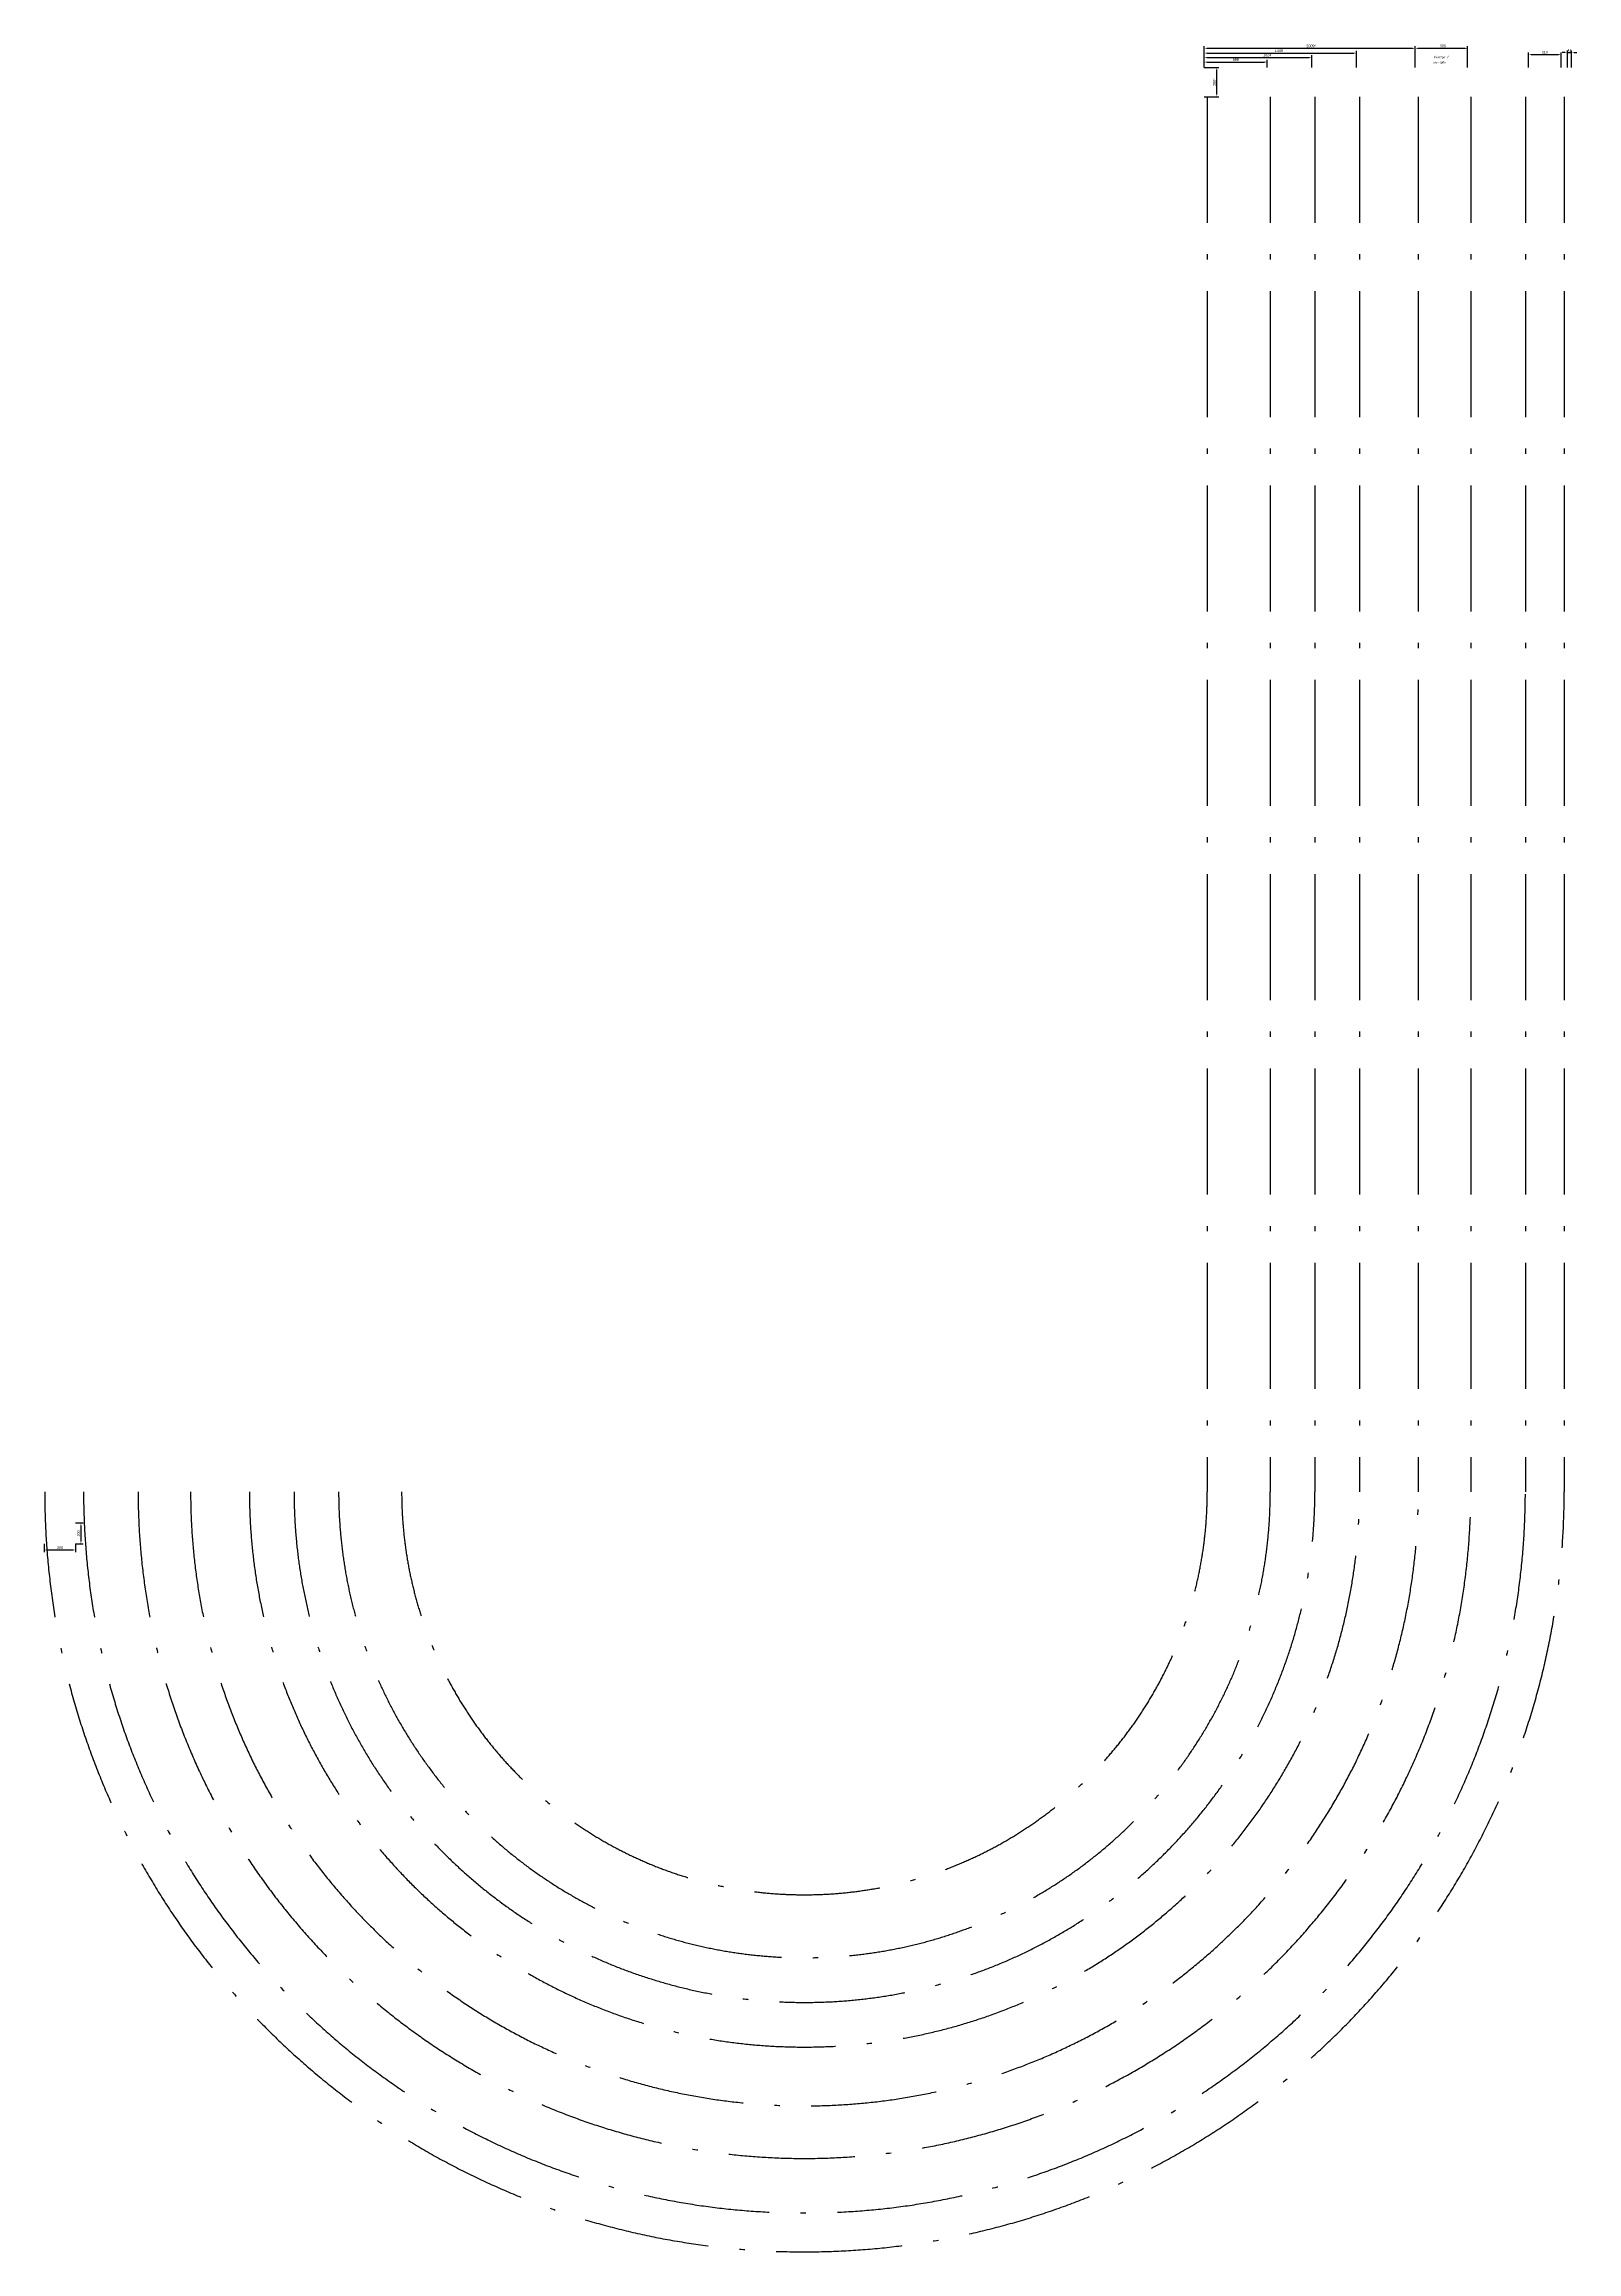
# Model space of a CAD drawing. Header units: millimetres. Extents: x -2432 to 12635, y -10135 to 32982.
# Drawn here: x -2097 to 12501, y -10135 to 10881 of the extents above; entities that cross this region are included whole.
import ezdxf
from ezdxf.enums import TextEntityAlignment as Align

# ---------------------------------------------------------------- set-up
doc = ezdxf.new("R2010")
doc.units = ezdxf.units.MM
doc.header["$PDMODE"] = 34
doc.header["$PDSIZE"] = 25
doc.linetypes.add('ACAD_ISO10W100', pattern=[18.5, 12, -3, 0.5, -3])
doc.layers.add('08 Размеры', color=7, linetype='Continuous')
doc.layers.add('100 noprint', color=1, linetype='Continuous', plot=False)
doc.styles.get("Standard").update_dxf_attribs({"font": 'Ubuntu-R.ttf'})
doc.styles.add('ГОСТ-ISOCPEUR', font='isocpeui.ttf', dxfattribs={"width": 0.8})
doc.dimstyles.new('ISO-25', dxfattribs={"dimtxt": 2.5, "dimasz": 2.5, "dimexe": 1.25, "dimexo": 0.625, "dimtad": 1, "dimtxsty": 'Standard', "dimcen": 2.5, "dimadec": 0, "dimazin": 0, "dimtfac": 1, "dimtmove": 0, "dimatfit": 3, "dimfxl": 1, "dimarcsym": 0})

# ---------------------------------------------------------------- blocks, each defined once
blk = doc.blocks.new('*D2101')
at = {"layer": '08 Размеры', "color": 0, "lineweight": -2}
for p, q in [((8951, 10660), (9092, 10660)), ((9072, 10405), (9072, 10635)), ((8951, 10380), (9092, 10380))]:
    blk.add_line(p, q, dxfattribs=at)
at = {"layer": '08 Размеры', "color": 0}
for points in [[(9076, 10635), (9068, 10635), (9072, 10660)], [(9068, 10405), (9076, 10405), (9072, 10380)]]:
    blk.add_solid(points, dxfattribs=at)
at = {"layer": 'Defpoints', "color": 0}
for p in [(8951, 10660), (9072, 10660), (8951, 10380)]:
    blk.add_point(p, dxfattribs=at)
at = {"layer": '08 Размеры', "color": 0, "insert": (9049, 10520), "char_height": 25, "attachment_point": 5, "rotation": 90}
blk.add_mtext('280*', dxfattribs=at)
blk = doc.blocks.new('*D2102')
at = {"layer": '08 Размеры', "color": 0, "lineweight": -2}
for p, q in [((8952, 10658), (8952, 10730)), ((9551, 10658), (9551, 10730)), ((8977, 10710), (9526, 10710))]:
    blk.add_line(p, q, dxfattribs=at)
at = {"layer": '08 Размеры', "color": 0}
for points in [[(8977, 10715), (8977, 10706), (8952, 10710)], [(9526, 10706), (9526, 10715), (9551, 10710)]]:
    blk.add_solid(points, dxfattribs=at)
at = {"layer": 'Defpoints', "color": 0}
for p in [(8952, 10658), (9551, 10710), (9551, 10658)]:
    blk.add_point(p, dxfattribs=at)
at = {"layer": '08 Размеры', "color": 0, "insert": (9252, 10733), "char_height": 25, "attachment_point": 5}
blk.add_mtext('599', dxfattribs=at)
blk = doc.blocks.new('*D2103')
at = {"layer": '08 Размеры', "color": 0, "lineweight": -2}
for p, q in [((8952, 10658), (8952, 10775)), ((8977, 10755), (9951, 10755)), ((9976, 10658), (9976, 10775))]:
    blk.add_line(p, q, dxfattribs=at)
at = {"layer": '08 Размеры', "color": 0}
for points in [[(8977, 10759), (8977, 10751), (8952, 10755)], [(9951, 10751), (9951, 10759), (9976, 10755)]]:
    blk.add_solid(points, dxfattribs=at)
at = {"layer": 'Defpoints', "color": 0}
for p in [(9976, 10755), (8952, 10658), (9976, 10658)]:
    blk.add_point(p, dxfattribs=at)
at = {"layer": '08 Размеры', "color": 0, "insert": (9552, 10778), "char_height": 25, "attachment_point": 5}
blk.add_mtext('1024', dxfattribs=at)
blk = doc.blocks.new('*D2104')
at = {"layer": '08 Размеры', "color": 0, "lineweight": -2}
for p, q in [((8952, 10658), (8952, 10816)), ((8977, 10796), (10376, 10796)), ((10401, 10658), (10401, 10816))]:
    blk.add_line(p, q, dxfattribs=at)
at = {"layer": '08 Размеры', "color": 0}
for points in [[(8977, 10800), (8977, 10792), (8952, 10796)], [(10376, 10792), (10376, 10800), (10401, 10796)]]:
    blk.add_solid(points, dxfattribs=at)
at = {"layer": 'Defpoints', "color": 0}
for p in [(10401, 10796), (8952, 10658), (10401, 10658)]:
    blk.add_point(p, dxfattribs=at)
at = {"layer": '08 Размеры', "color": 0, "insert": (9663, 10819), "char_height": 25, "attachment_point": 5}
blk.add_mtext('1449', dxfattribs=at)
blk = doc.blocks.new('*D2105')
at = {"layer": '08 Размеры', "color": 0, "lineweight": -2}
for p, q in [((8952, 10658), (8952, 10861)), ((8977, 10841), (10936, 10841)), ((10961, 10658), (10961, 10861))]:
    blk.add_line(p, q, dxfattribs=at)
at = {"layer": '08 Размеры', "color": 0}
for points in [[(8977, 10845), (8977, 10837), (8952, 10841)], [(10936, 10837), (10936, 10845), (10961, 10841)]]:
    blk.add_solid(points, dxfattribs=at)
at = {"layer": 'Defpoints', "color": 0}
for p in [(10961, 10841), (8952, 10658), (10961, 10658)]:
    blk.add_point(p, dxfattribs=at)
at = {"layer": '08 Размеры', "color": 0, "insert": (9970, 10864), "char_height": 25, "attachment_point": 5}
blk.add_mtext('2009*', dxfattribs=at)
blk = doc.blocks.new('*D2106')
at = {"layer": '08 Размеры', "color": 0, "lineweight": -2}
for p, q in [((10961, 10660), (10961, 10861)), ((10986, 10841), (11436, 10841)), ((11461, 10660), (11461, 10861))]:
    blk.add_line(p, q, dxfattribs=at)
at = {"layer": '08 Размеры', "color": 0}
for points in [[(10986, 10845), (10986, 10837), (10961, 10841)], [(11436, 10837), (11436, 10845), (11461, 10841)]]:
    blk.add_solid(points, dxfattribs=at)
at = {"layer": 'Defpoints', "color": 0}
for p in [(11461, 10841), (10961, 10660), (11461, 10660)]:
    blk.add_point(p, dxfattribs=at)
at = {"layer": '08 Размеры', "color": 0, "insert": (11226, 10864), "char_height": 25, "attachment_point": 5}
blk.add_mtext('500', dxfattribs=at)
blk = doc.blocks.new('*D2112')
at = {"layer": '08 Размеры', "color": 0, "lineweight": -2}
for p, q in [((12041, 10660), (12041, 10801)), ((12066, 10781), (12326, 10781)), ((12351, 10660), (12351, 10801))]:
    blk.add_line(p, q, dxfattribs=at)
at = {"layer": '08 Размеры', "color": 0}
for points in [[(12066, 10785), (12066, 10776), (12041, 10781)], [(12326, 10776), (12326, 10785), (12351, 10781)]]:
    blk.add_solid(points, dxfattribs=at)
at = {"layer": 'Defpoints', "color": 0}
for p in [(12351, 10781), (12041, 10660), (12351, 10660)]:
    blk.add_point(p, dxfattribs=at)
at = {"layer": '08 Размеры', "color": 0, "insert": (12196, 10804), "char_height": 25, "attachment_point": 5}
blk.add_mtext('310', dxfattribs=at)
blk = doc.blocks.new('*D2183')
at = {"layer": '08 Размеры', "color": 0, "lineweight": -2}
for p, q in [((-2097, -3396), (-2097, -3474)), ((-2072, -3454), (-1822, -3454)), ((-1797, -3396), (-1797, -3474))]:
    blk.add_line(p, q, dxfattribs=at)
at = {"layer": '08 Размеры', "color": 0}
for points in [[(-2072, -3450), (-2072, -3458), (-2097, -3454)], [(-1822, -3458), (-1822, -3450), (-1797, -3454)]]:
    blk.add_solid(points, dxfattribs=at)
at = {"layer": 'Defpoints', "color": 0}
for p in [(-2097, -3396), (-1797, -3396), (-1797, -3454)]:
    blk.add_point(p, dxfattribs=at)
at = {"layer": '08 Размеры', "color": 0, "insert": (-1947, -3431), "char_height": 25, "attachment_point": 5}
blk.add_mtext('300', dxfattribs=at)
blk = doc.blocks.new('*D2323')
at = {"layer": '08 Размеры', "color": 0, "lineweight": -2}
for p, q in [((-1797, -3196), (-1727, -3196)), ((-1747, -3221), (-1747, -3371)), ((-1797, -3396), (-1727, -3396))]:
    blk.add_line(p, q, dxfattribs=at)
at = {"layer": '08 Размеры', "color": 0}
for points in [[(-1743, -3221), (-1751, -3221), (-1747, -3196)], [(-1751, -3371), (-1743, -3371), (-1747, -3396)]]:
    blk.add_solid(points, dxfattribs=at)
at = {"layer": 'Defpoints', "color": 0}
for p in [(-1797, -3196), (-1797, -3396), (-1747, -3396)]:
    blk.add_point(p, dxfattribs=at)
at = {"layer": '08 Размеры', "color": 0, "insert": (-1770, -3296), "char_height": 25, "attachment_point": 5, "rotation": 90}
blk.add_mtext('200', dxfattribs=at)
blk = doc.blocks.new('*D2397')
at = {"layer": '08 Размеры', "color": 0, "lineweight": -2}
for p, q in [((12386, 10801), (12361, 10801)), ((12411, 10660), (12411, 10821)), ((12411, 10801), (12451, 10801)), ((12451, 10660), (12451, 10821)), ((12476, 10801), (12501, 10801))]:
    blk.add_line(p, q, dxfattribs=at)
at = {"layer": '08 Размеры', "color": 0}
for points in [[(12386, 10797), (12386, 10805), (12411, 10801)], [(12476, 10805), (12476, 10797), (12451, 10801)]]:
    blk.add_solid(points, dxfattribs=at)
at = {"layer": 'Defpoints', "color": 0}
for p in [(12451, 10801), (12411, 10660), (12451, 10660)]:
    blk.add_point(p, dxfattribs=at)
at = {"layer": '08 Размеры', "color": 0, "insert": (12431, 10823), "char_height": 25, "attachment_point": 5}
blk.add_mtext('41', dxfattribs=at)

msp = doc.modelspace()

# ---------------------------------------------------------------- linework, layer by layer
at = {"layer": '100 noprint', "color": 1, "linetype": 'ACAD_ISO10W100', "lineweight": -2, "ltscale": 100}
for points in [[(12380.6, 10380.1), (12380.6, -2899.4, -1), (-2091.6, -2899.4)], [(12010.6, 10380.1), (12010.6, -2899.4, -1), (-1721.6, -2899.4)], [(11491.2, 10380.1), (11491.2, -2899.4, -1), (-1202.2, -2899.4)], [(10991.2, 10380.1), (10991.2, -2899.4, -1), (-702.2, -2899.4)], [(10431.2, 10380.1), (10431.2, -2899.4, -1), (-142.2, -2899.4)], [(10006.2, 10380.1), (10006.2, -2899.4, -1), (282.8, -2899.4)], [(9581.2, 10380.1), (9581.2, -2899.4, -1), (707.8, -2899.4)], [(8981.2, 10380.1), (8981.2, -2899.4, -1), (1307.8, -2899.4)]]:
    msp.add_lwpolyline(points, format="xyb", dxfattribs=at)

# ---------------------------------------------------------------- texts
at = {"layer": '08 Размеры', "style": 'ГОСТ-ISOCPEUR', "width": 0.8}
for s, p in [('H=-300*', (11191.6, 10705.9)), ('Участок 2', (11207.1, 10757.3))]:
    msp.add_text(s, height=25, dxfattribs=at).set_placement(p, align=Align.MIDDLE)

# ---------------------------------------------------------------- dimensions: what is measured, and where the dimension line sits
at = {"layer": '08 Размеры'}
for base, p1, p2, override, picture, middle in [((10961.2, 10841.3), (8951.9, 10657.6), (10961.2, 10657.6), {"dimtxt": 25, "dimasz": 25, "dimexe": 20, "dimexo": 0, "dimgap": 10, "dimdec": 0, "dimpost": '*'}, '*D2105', (9970, 10841.3)), ((10401.2, 10796), (8951.9, 10657.6), (10401.2, 10657.6), {"dimtxt": 25, "dimasz": 25, "dimexe": 20, "dimexo": 0, "dimgap": 10, "dimdec": 0}, '*D2104', (9663, 10796)), ((9976.2, 10755.1), (8951.9, 10657.6), (9976.2, 10657.6), {"dimtxt": 25, "dimasz": 25, "dimexe": 20, "dimexo": 0, "dimgap": 10, "dimdec": 0}, '*D2103', (9551.5, 10755.1)), ((11461.2, 10841.3), (10961.2, 10660.1), (11461.2, 10660.1), {"dimtxt": 25, "dimasz": 25, "dimexe": 20, "dimexo": 0, "dimgap": 10, "dimdec": 0}, '*D2106', (11226.2, 10841.3)), ((12451.2, 10800.8), (12410.6, 10660.1), (12451.2, 10660.1), {"dimtxt": 25, "dimasz": 25, "dimexe": 20, "dimexo": 0, "dimgap": 10, "dimdec": 0}, '*D2397', (12430.9, 10800.8))]:
    dim = msp.add_linear_dim(base=base, p1=p1, p2=p2, dimstyle='ISO-25', override=override, dxfattribs=at)
    dim.commit()
    dim.dimension.update_dxf_attribs({"geometry": picture, "text_midpoint": middle, "dimtype": 160})
for base, p1, p2, picture, middle in [((9551.2, 10710.4), (8951.9, 10657.6), (9551.2, 10657.6), '*D2102', (9251.5, 10733.4)), ((12350.6, 10780.5), (12040.6, 10660.1), (12350.6, 10660.1), '*D2112', (12195.6, 10803.6)), ((-1797.2, -3454.1), (-2097.2, -3396.4), (-1797.2, -3396.4), '*D2183', (-1947.2, -3431))]:
    dim = msp.add_linear_dim(base=base, p1=p1, p2=p2, dimstyle='ISO-25', override={"dimtxt": 25, "dimasz": 25, "dimexe": 20, "dimexo": 0, "dimgap": 10, "dimdec": 0}, dxfattribs=at)
    dim.commit()
    dim.dimension.update_dxf_attribs({"geometry": picture, "text_midpoint": middle})
for base, p1, p2, override, picture, middle in [((9072.2, 10660.1), (8951.2, 10380.1), (8951.2, 10660.1), {"dimtxt": 25, "dimasz": 25, "dimexe": 20, "dimexo": 0, "dimgap": 10, "dimdec": 0, "dimpost": '*'}, '*D2101', (9049.1, 10520.1)), ((-1747.1, -3396.4), (-1797.2, -3196.4), (-1797.2, -3396.4), {"dimtxt": 25, "dimasz": 25, "dimexe": 20, "dimexo": 0, "dimgap": 10, "dimdec": 0}, '*D2323', (-1770.2, -3296.4))]:
    dim = msp.add_linear_dim(base=base, p1=p1, p2=p2, angle=90, dimstyle='ISO-25', override=override, dxfattribs=at)
    dim.commit()
    dim.dimension.update_dxf_attribs({"geometry": picture, "text_midpoint": middle})

doc.saveas('drawing.dxf')
